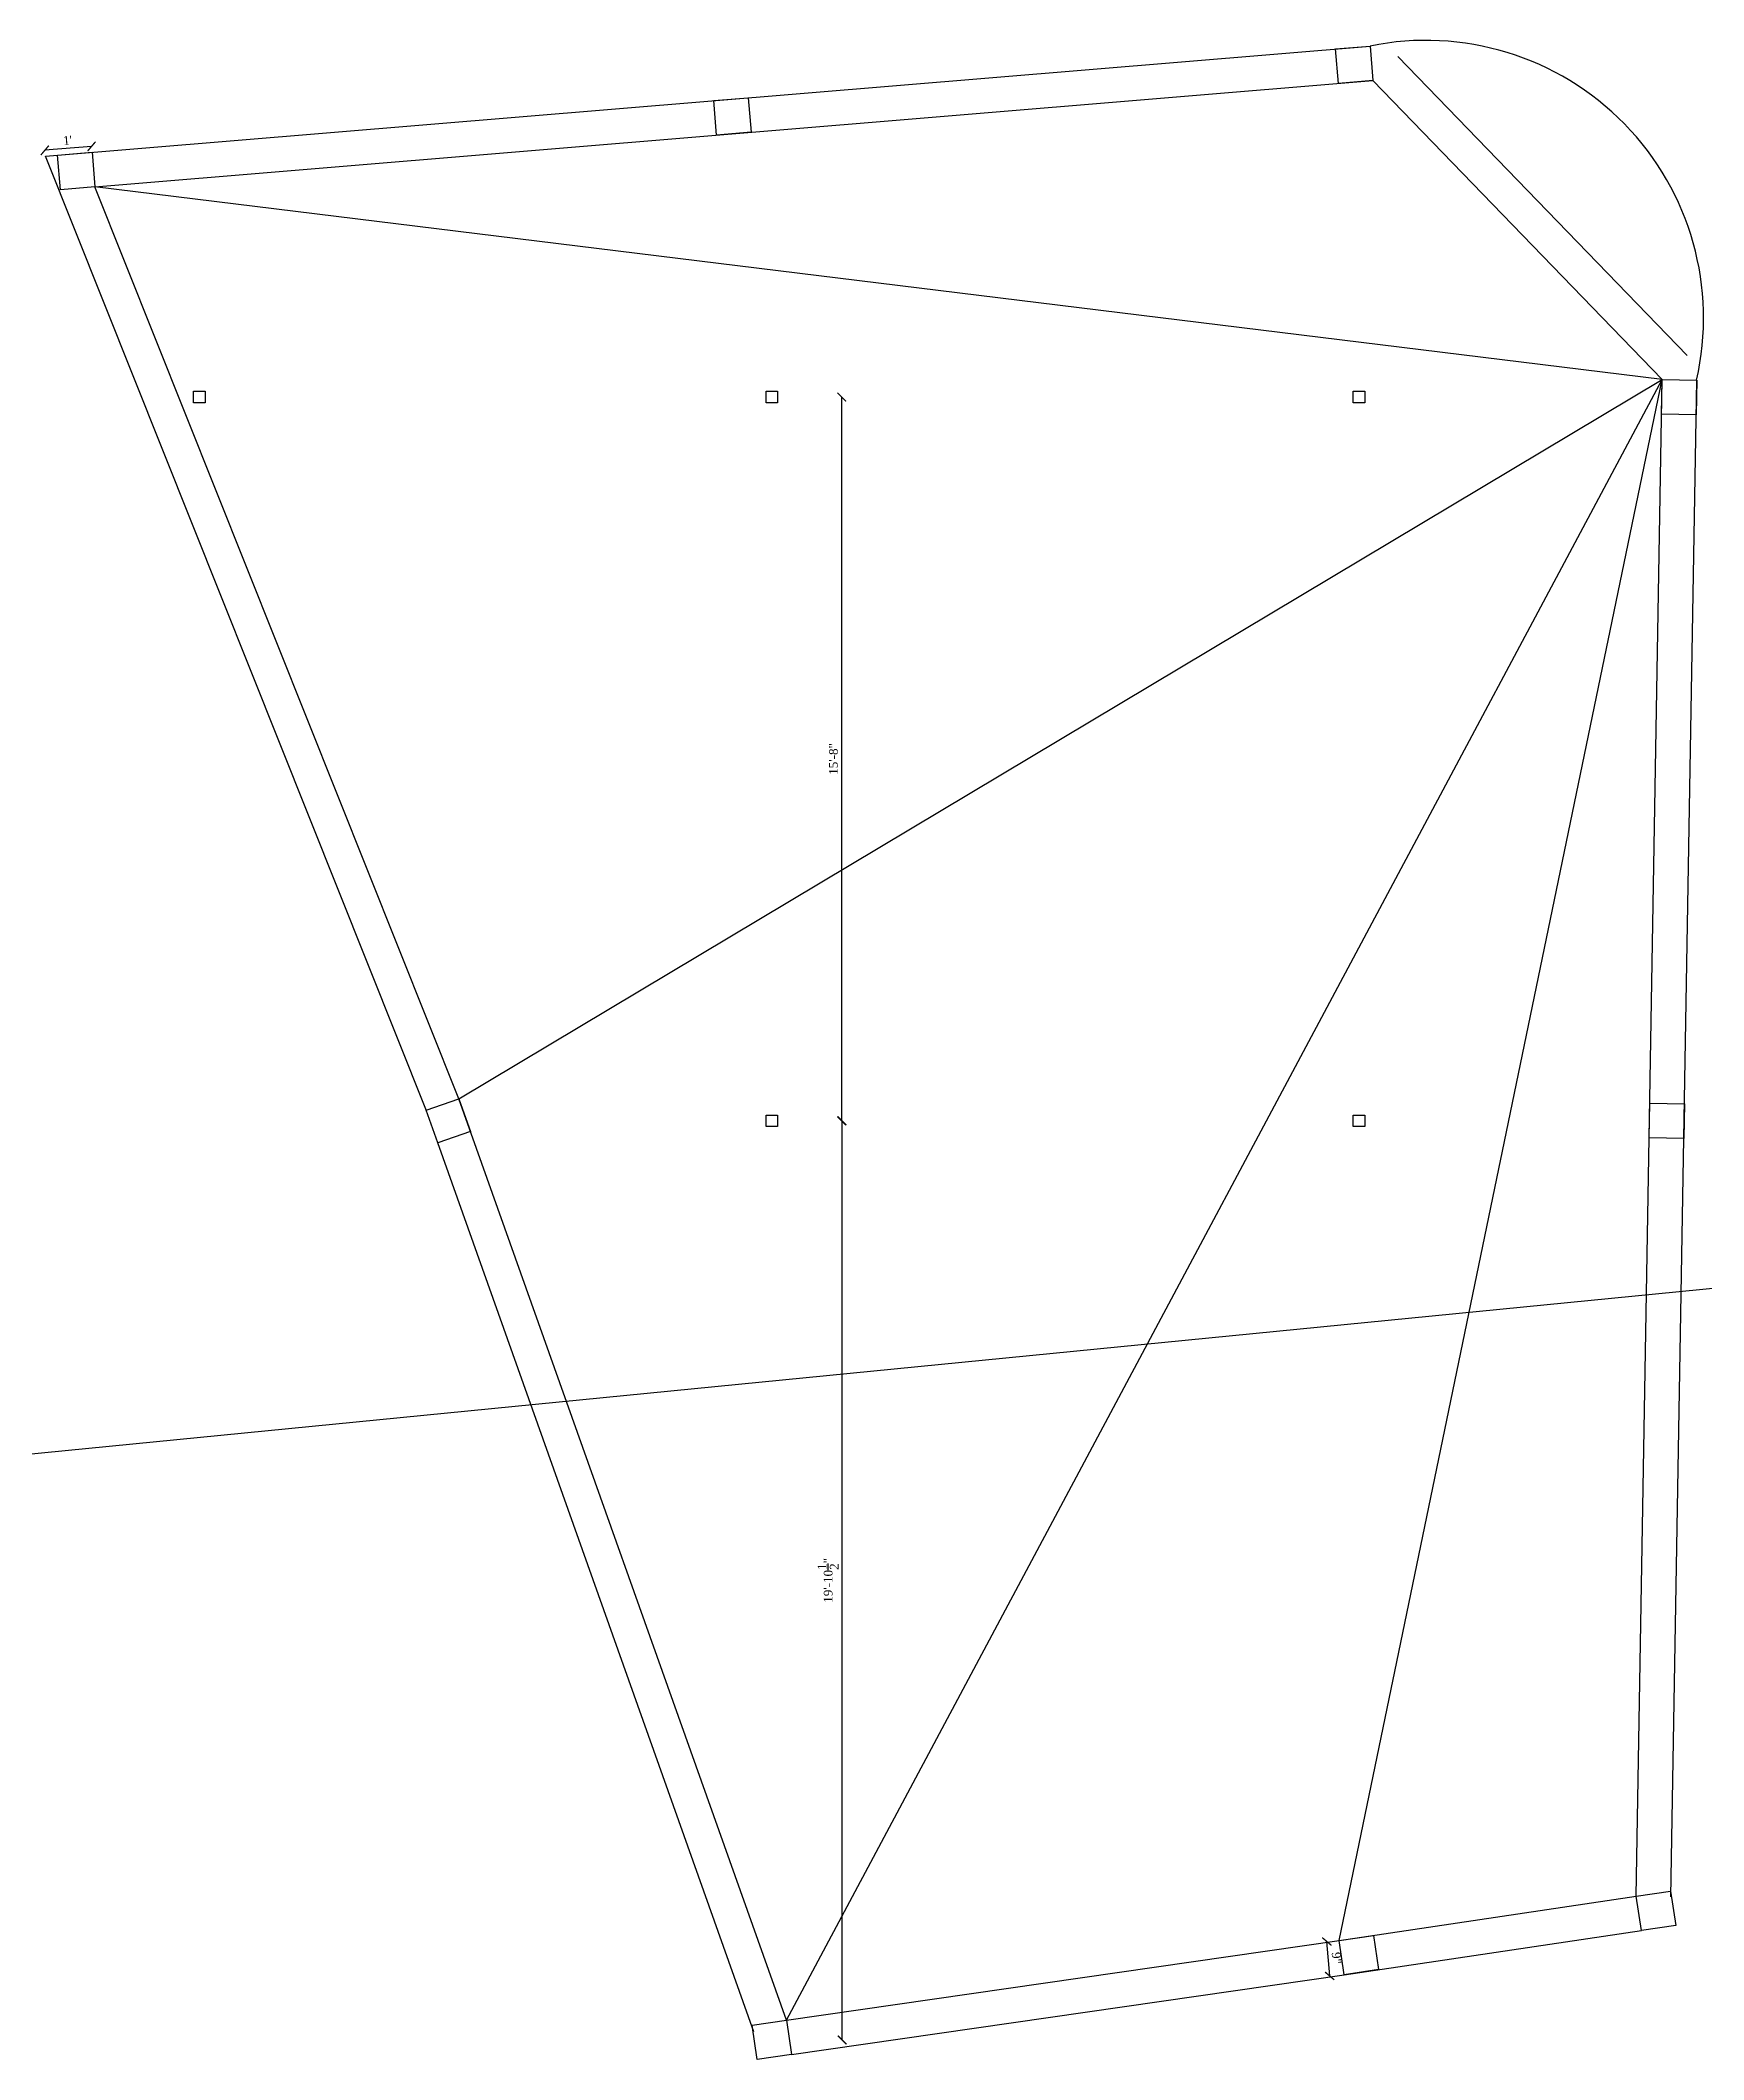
# Model space of a CAD drawing. Header units: inches. Extents: x 62067 to 68611, y -6056 to -4501.
# Drawn here: x 62067 to 62499, y -5051 to -4526 of the extents above; entities that cross this region are included whole.
import ezdxf

# ---------------------------------------------------------------- set-up
doc = ezdxf.new("R2010")
doc.units = ezdxf.units.IN
doc.header["$MEASUREMENT"] = 0
doc.layers.add('ELEVATION', color=6, linetype='Continuous', lineweight=30)
doc.styles.get("Standard").update_dxf_attribs({"font": 'times.ttf'})
doc.dimstyles.get("Standard").update_dxf_attribs({"dimtxt": 2.25, "dimasz": 2.25, "dimexe": 0.18, "dimexo": 0.0625, "dimgap": 1, "dimtad": 1, "dimdec": 1, "dimzin": 0, "dimdsep": 46, "dimlunit": 4, "dimtxsty": 'Standard', "dimblk": 'ARCHTICK', "dimcen": 0.09, "dimse1": 1, "dimse2": 1, "dimadec": 0, "dimazin": 0, "dimtfac": 1, "dimtdec": 1, "dimtofl": 0, "dimtmove": 0, "dimatfit": 3, "dimldrblk": 'ARCHTICK', "dimfxl": 1, "dimtolj": 1, "dimtzin": 0, "dimarcsym": 0})

msp = doc.modelspace()

# ---------------------------------------------------------------- blocks, each defined once
blk = doc.blocks.new('_ArchTick')
at = {"color": 0, "linetype": 'ByBlock', "const_width": 0.15}
blk.add_lwpolyline([(-0.5, -0.5), (0.5, 0.5)], dxfattribs=at)
blk = doc.blocks.new('*D652')
at = {"layer": 'Defpoints', "color": 0, "transparency": 16777216}
for p in [(62401.36, -5019.94), (62404.57, -5019.67), (62405.9, -5028.57)]:
    blk.add_point(p, dxfattribs=at)
at = {"layer": 'ELEVATION', "color": 0, "lineweight": -2, "transparency": 16777216}
blk.add_line((62402.1, -5028.89), (62401.36, -5019.94), dxfattribs=at)
at = {"layer": 'ELEVATION', "color": 0, "lineweight": -2, "transparency": 16777216, "xscale": 2.25, "yscale": 2.25, "zscale": 2.25}
for p, rotation in [((62401.36, -5019.94), 94.75431345242), ((62402.1, -5028.89), 274.75431345242)]:
    blk.add_blockref('_ArchTick', p, dxfattribs=dict(at, rotation=rotation))
at = {"layer": 'ELEVATION', "color": 0, "transparency": 16777216, "insert": (62403.87, -5024.23), "char_height": 2.25, "attachment_point": 5, "rotation": 274.7543}
blk.add_mtext('\\A1;9"', dxfattribs=at)
blk = doc.blocks.new('*D653')
at = {"layer": 'Defpoints', "color": 0, "transparency": 16777216}
for p in [(62068.49, -4554.73), (62068.62, -4556.25), (62080.74, -4555.25)]:
    blk.add_point(p, dxfattribs=at)
at = {"layer": 'ELEVATION', "color": 0, "lineweight": -2, "transparency": 16777216}
blk.add_line((62080.62, -4553.72), (62068.49, -4554.73), dxfattribs=at)
at = {"layer": 'ELEVATION', "color": 0, "lineweight": -2, "transparency": 16777216, "xscale": 2.25, "yscale": 2.25, "zscale": 2.25}
for p, rotation in [((62068.49, -4554.73), 184.7543134524039), ((62080.62, -4553.72), 4.754313452403922)]:
    blk.add_blockref('_ArchTick', p, dxfattribs=dict(at, rotation=rotation))
at = {"layer": 'ELEVATION', "color": 0, "transparency": 16777216, "insert": (62074.38, -4552.1), "char_height": 2.25, "attachment_point": 5, "rotation": 4.7543}
blk.add_mtext("\\A1;1'", dxfattribs=at)
blk = doc.blocks.new('*D654')
at = {"layer": 'Defpoints', "color": 0, "transparency": 16777216}
for p in [(62257.27, -4806.8), (62275.51, -4806.8), (62257.27, -5045.5)]:
    blk.add_point(p, dxfattribs=at)
at = {"layer": 'ELEVATION', "color": 0, "lineweight": -2, "transparency": 16777216}
blk.add_line((62275.51, -5045.5), (62275.51, -4806.8), dxfattribs=at)
at = {"layer": 'ELEVATION', "color": 0, "lineweight": -2, "transparency": 16777216, "xscale": 2.25, "yscale": 2.25, "zscale": 2.25}
for p, rotation in [((62275.51, -4806.8), 90), ((62275.51, -5045.5), 270)]:
    blk.add_blockref('_ArchTick', p, dxfattribs=dict(at, rotation=rotation))
at = {"layer": 'ELEVATION', "color": 0, "transparency": 16777216, "insert": (62271.87, -4926.15), "char_height": 2.25, "attachment_point": 5, "rotation": 90}
blk.add_mtext('\\A1;19\'-10{\\H1x;\\S1/2;}"', dxfattribs=at)
blk = doc.blocks.new('*D655')
at = {"layer": 'Defpoints', "color": 0, "transparency": 16777216}
for p in [(62257.27, -4618.82), (62275.41, -4618.82), (62257.27, -4806.8)]:
    blk.add_point(p, dxfattribs=at)
at = {"layer": 'ELEVATION', "color": 0, "lineweight": -2, "transparency": 16777216}
blk.add_line((62275.41, -4806.8), (62275.41, -4618.82), dxfattribs=at)
at = {"layer": 'ELEVATION', "color": 0, "lineweight": -2, "transparency": 16777216, "xscale": 2.25, "yscale": 2.25, "zscale": 2.25}
for p, rotation in [((62275.41, -4618.82), 90), ((62275.41, -4806.8), 270)]:
    blk.add_blockref('_ArchTick', p, dxfattribs=dict(at, rotation=rotation))
at = {"layer": 'ELEVATION', "color": 0, "transparency": 16777216, "insert": (62273.27, -4712.81), "char_height": 2.25, "attachment_point": 5, "rotation": 90}
blk.add_mtext('\\A1;15\'-8"', dxfattribs=at)

# ---------------------------------------------------------------- dimensions: what is measured, and where the dimension line sits
at = {"layer": 'ELEVATION'}
for base, p1, p2, angle, picture, middle in [((62068.49, -4554.73), (62080.74, -4555.25), (62068.62, -4556.25), 4.7543, '*D653', (62074.38, -4552.1)), ((62275.41, -4618.82), (62257.27, -4806.8), (62257.27, -4618.82), 90, '*D655', (62273.27, -4712.81)), ((62275.51, -4806.8), (62257.27, -5045.5), (62257.27, -4806.8), 90, '*D654', (62271.87, -4926.15)), ((62401.36, -5019.94), (62405.9, -5028.57), (62404.57, -5019.67), 94.7543, '*D652', (62403.87, -5024.23))]:
    dim = msp.add_linear_dim(base=base, p1=p1, p2=p2, angle=angle, dimstyle='Standard', dxfattribs=at)
    dim.commit()
    dim.dimension.update_dxf_attribs({"geometry": picture, "text_midpoint": middle})

# ---------------------------------------------------------------- linework, layer by layer
at = {"layer": 'ELEVATION'}
for p, q in [((62068.62, -4556.25), (62412.6, -4527.65)), ((62419.81, -4530.36), (62494.89, -4607.99)), ((62081.49, -4564.22), (62413.34, -4536.62)), ((62413.34, -4536.62), (62488.42, -4614.25)), ((62167.59, -4804.23), (62068.62, -4556.25)), ((62488.42, -4614.25), (62081.49, -4564.22)), ((62176.01, -4801.05), (62081.49, -4564.22)), ((62176.01, -4801.05), (62488.42, -4614.25)), ((62261.06, -5040.39), (62488.42, -4614.25)), ((62404.57, -5019.67), (62488.42, -4614.25)), ((62481.72, -5008.19), (62488.42, -4614.25)), ((62490.72, -5008.34), (62497.42, -4614.4)), ((62261.06, -5040.39), (62176.01, -4801.05)), ((62252.58, -5043.4), (62170.55, -4812.54)), ((62404.57, -5019.67), (62481.72, -5008.19)), ((62405.9, -5028.57), (62483.05, -5017.09)), ((62261.06, -5040.39), (62404.57, -5019.67)), ((62262.35, -5049.3), (62405.9, -5028.57))]:
    msp.add_line(p, q, dxfattribs=at)
msp.add_xline((65550.3, -4549.67), (0.9951761, 0.0981049), dxfattribs=at)
for points in [[(62403.63, -4528.39), (62412.6, -4527.65), (62413.34, -4536.62), (62404.37, -4537.36)], [(62242.19, -4541.82), (62251.15, -4541.07), (62251.9, -4550.04), (62242.93, -4550.79)], [(62071.77, -4555.99), (62080.74, -4555.25), (62081.49, -4564.22), (62072.52, -4564.96)], [(62488.42, -4614.25), (62497.42, -4614.4), (62497.27, -4623.4), (62488.27, -4623.25)], [(62107.11, -4617.32), (62110.11, -4617.32), (62110.11, -4620.32), (62107.11, -4620.32)], [(62255.77, -4617.32), (62258.77, -4617.32), (62258.77, -4620.32), (62255.77, -4620.32)], [(62408.19, -4617.32), (62411.19, -4617.32), (62411.19, -4620.32), (62408.19, -4620.32)], [(62167.53, -4804.06), (62176.01, -4801.05), (62179.03, -4809.53), (62170.55, -4812.54)], [(62485.23, -4802.22), (62494.23, -4802.37), (62494.07, -4811.37), (62485.07, -4811.22)], [(62255.77, -4805.3), (62258.77, -4805.3), (62258.77, -4808.3), (62255.77, -4808.3)], [(62408.19, -4805.3), (62411.19, -4805.3), (62411.19, -4808.3), (62408.19, -4808.3)], [(62481.72, -5008.19), (62490.63, -5006.87), (62491.95, -5015.77), (62483.05, -5017.09)], [(62404.57, -5019.67), (62413.48, -5018.34), (62414.8, -5027.25), (62405.9, -5028.57)], [(62252.16, -5041.71), (62261.06, -5040.39), (62262.39, -5049.29), (62253.48, -5050.61)]]:
    msp.add_lwpolyline(points, close=True, dxfattribs=at)
msp.add_arc((62427.05, -4598.32), 72.14, 347.1241, 101.5585, dxfattribs=at)

msp.set_redraw_order([(e.dxf.handle, doc.entitydb.next_handle()) for e in msp.query("TEXT MTEXT ATTDEF DIMENSION ARC_DIMENSION")])  # texts and dimensions are drawn at this point

doc.saveas('drawing.dxf')
